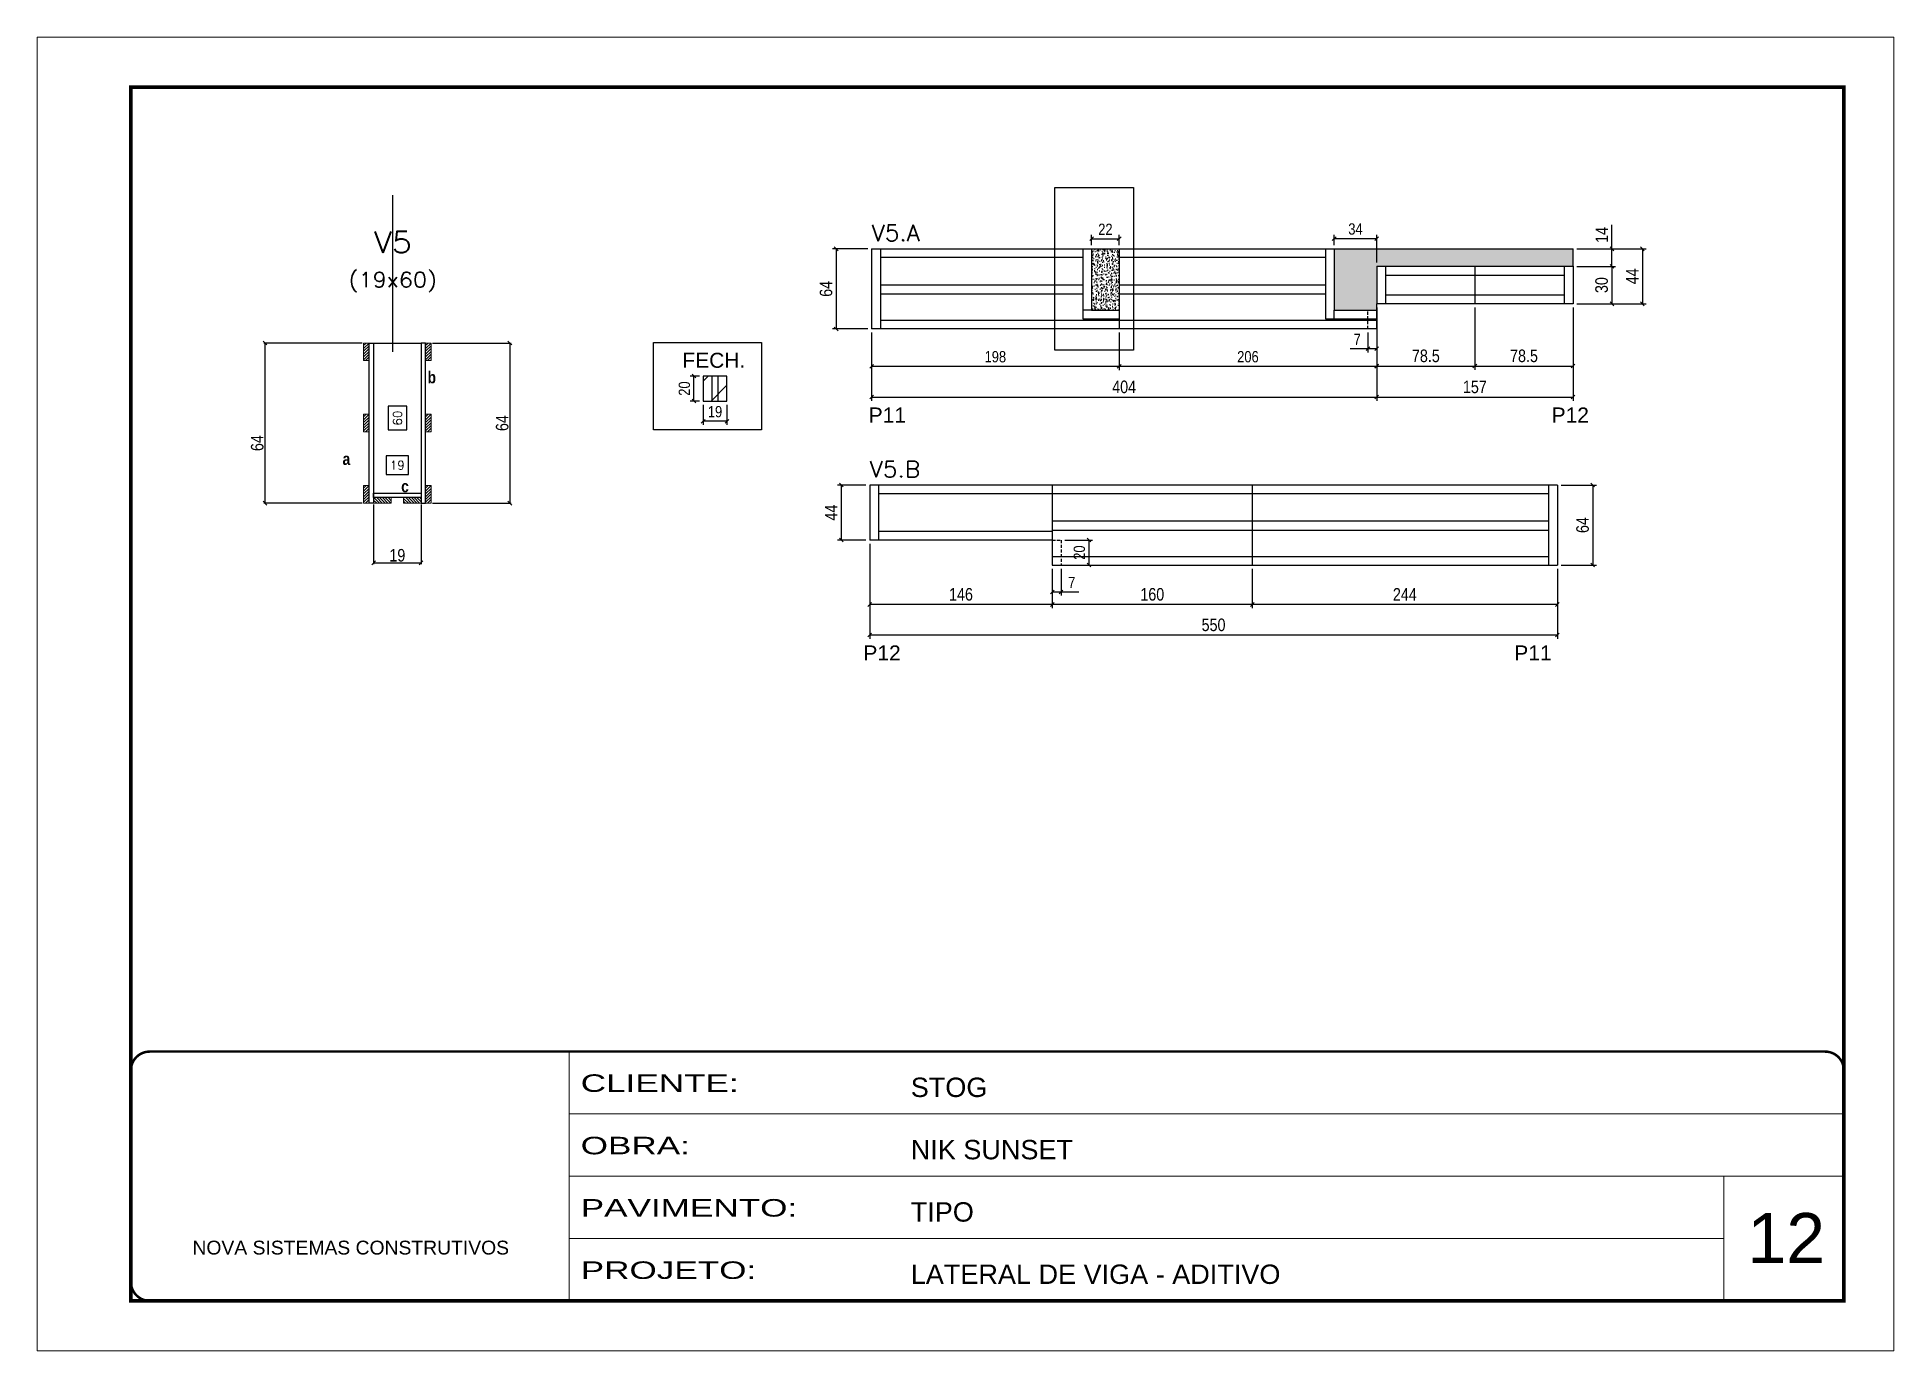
# Model space of a CAD drawing. Extents: x -10448 to -1189, y -11772 to 17235.
# Drawn here: x -5680 to -4195, y 13497 to 14547 of the extents above; entities that cross this region are included whole.
import ezdxf
from ezdxf.enums import TextEntityAlignment as Align

# ---------------------------------------------------------------- set-up
doc = ezdxf.new("R2010")
doc.units = 0
for name, pattern in [('CONTINUO', [0]), ('DASHED', [0.75, 0.5, -0.25]), ('HIDDEN', [0.375, 0.25, -0.125])]:
    doc.linetypes.add(name, pattern=pattern)
for name, color, linetype in [('00 - FELIPE', 2, 'Continuous'), ('5', 5, 'Continuous'), ('COTA', 241, 'Continuous'), ('Cota Seção (2x)', 4, 'Continuous'), ('detalhes', 4, 'Continuous'), ('Painéis', 200, 'Continuous'), ('Reaproveitamento', 251, 'Continuous'), ('SARR_2.2x7', 40, 'Continuous'), ('Texto de Titulo', 7, 'Continuous'), ('Texto Qtd Sarr', 242, 'Continuous')]:
    doc.layers.add(name, color=color, linetype=linetype)
for name, color, linetype, lineweight in [('CARIMBO', 255, 'Continuous', 9), ('CONCRETO', 251, 'Continuous', 25), ('Folhas', 255, 'Continuous', 9), ('Madeira', 126, 'Continuous', 18), ('SARRAFO DE PRESSAO', 251, 'DASHED', 9), ('Texto Seção', 7, 'Continuous', 15)]:
    doc.layers.add(name, color=color, linetype=linetype, lineweight=lineweight)
doc.styles.add('ARIAL', font='arial.ttf')
doc.styles.add('COTA TECNICA', font='techl___.ttf', dxfattribs={"height": 10})
doc.styles.add('COTA TECNICA 2X', font='techl___.ttf', dxfattribs={"height": 10})
doc.styles.add('COTA TECNICA-50', font='techl___.ttf', dxfattribs={"height": 9})
doc.styles.add('REGUA-120', font='ROMANS.shx', dxfattribs={"height": 15})
doc.styles.add('Romans', font='romans.shx')
doc.styles.get("Standard").update_dxf_attribs({"font": 'arial.ttf'})
doc.styles.add('TECNICA', font='techb___.ttf', dxfattribs={"height": 10})
doc.styles.add('Tecnologia', font='')
doc.styles.get('Tecnologia').set_extended_font_data('Forgotten Futurist')
doc.dimstyles.new('COTA PAINEL-50', dxfattribs={"dimtxt": 9, "dimasz": 3, "dimexe": 3, "dimexo": 3, "dimgap": 3, "dimtad": 1, "dimdec": 1, "dimzin": 12, "dimdsep": 46, "dimtxsty": 'COTA TECNICA-50', "dimblk1": 'OBLIQUE', "dimblk2": 'OBLIQUE', "dimsah": 1, "dimcen": 0.9, "dimclrd": 4, "dimclre": 4, "dimclrt": 240, "dimadec": 1, "dimazin": 3, "dimtfac": 1, "dimtdec": 1, "dimtmove": 0, "dimatfit": 3, "dimfxl": 1, "dimtolj": 1, "dimtzin": 12, "dimarcsym": 0})
doc.dimstyles.new('Cota Seção interna', dxfattribs={"dimtxt": 7, "dimasz": 6, "dimexe": 0.18, "dimexo": 2, "dimgap": -4, "dimtad": 3, "dimdec": 1, "dimlfac": 0.5, "dimzin": 12, "dimdsep": 46, "dimtxsty": 'Romans', "dimblk": 'ARCHTICK', "dimcen": 0.09, "dimse1": 1, "dimse2": 1, "dimsd1": 1, "dimsd2": 1, "dimclrd": 180, "dimclre": 5, "dimclrt": 1, "dimadec": 0, "dimazin": 3, "dimtfac": 1, "dimtdec": 1, "dimtofl": 0, "dimtmove": 0, "dimatfit": 3, "dimldrblk": 'ARCHTICK', "dimfxl": 1, "dimtolj": 1, "dimtzin": 0, "dimarcsym": 0})
doc.dimstyles.new('PAINEL', dxfattribs={"dimtxt": 10, "dimasz": 3, "dimexe": 3, "dimexo": 3, "dimgap": 3, "dimtad": 1, "dimdec": 1, "dimzin": 12, "dimdsep": 46, "dimtxsty": 'COTA TECNICA', "dimblk1": 'OBLIQUE', "dimblk2": 'OBLIQUE', "dimsah": 1, "dimcen": 0.9, "dimclrd": 4, "dimclre": 4, "dimclrt": 240, "dimadec": 1, "dimazin": 3, "dimtfac": 1, "dimtdec": 1, "dimtmove": 0, "dimatfit": 3, "dimfxl": 1, "dimtolj": 1, "dimtzin": 12, "dimarcsym": 0})
doc.dimstyles.new('SECAO', dxfattribs={"dimscale": 0.333333, "dimtxt": 5, "dimasz": 9, "dimexe": 3, "dimexo": 3, "dimgap": 3, "dimtad": 1, "dimdec": 1, "dimlfac": 0.5, "dimzin": 12, "dimdsep": 46, "dimtxsty": 'COTA TECNICA 2X', "dimblk1": 'OBLIQUE', "dimblk2": 'OBLIQUE', "dimsah": 1, "dimcen": 0.9, "dimclrd": 4, "dimclre": 4, "dimclrt": 240, "dimadec": 1, "dimazin": 3, "dimtfac": 1, "dimtdec": 1, "dimtmove": 0, "dimatfit": 3, "dimfxl": 1, "dimtolj": 1, "dimtzin": 12, "dimarcsym": 0})
pattern_1 = [(50, (-136221.484, -17251.5417), (5.46554007, -0.47817257), [0.5715, -6.2865]), (355, (-136221.484, -17251.542), (-1.05730264, 5.73170536), [0.4572, -5.02921753]), (100.4514447, (-136221.0286, -17251.5816), (4.40823741, 5.25353256), [0.48570026, -5.34270734]), (46.1842, (-136221.484, -17250.018), (8.13237123, -1.26126984), [0.85725, -9.42975]), (96.6355576, (-136220.806, -17250.123), (7.122124, 7.42278374), [0.7285507, -8.01406824]), (351.184151, (-136221.484, -17250.018), (7.122124, 7.42278374), [0.685799, -7.54379196]), (21, (-136220.722, -17250.3987), (4.54843174, -3.06795595), [0.5715, -6.2865]), (326, (-136220.722, -17250.399), (1.85406085, 5.52563898), [0.4572, -5.0292]), (71.451445, (-136220.343, -17250.6544), (6.40249258, 2.45768307), [0.48570026, -5.34269813]), (37.5, (-136221.484, -17251.5417), (0.092658098, 2.536651166), [0, -4.96824, 0, -5.1054, 0, -5.04825]), (7.5, (-136221.484, -17251.5417), (2.004589875, 3.005417245), [0, -2.91084, 0, -4.85394, 0, -1.92405]), (327.5, (-136223.1833, -17251.5417), (4.067717855, -0.17186232), [0, -1.905, 0, -5.9436, 0, -7.8867]), (317.5, (-136223.9453, -17251.5417), (4.44387544, 0.76279473), [0, -2.4765, 0, -3.94716, 0, -5.6007])]

msp = doc.modelspace()

# ---------------------------------------------------------------- texts
at = {"layer": '5', "color": 7, "linetype": 'Continuous'}
msp.add_text('FECH.', height=12, rotation=359.99996, dxfattribs=at).set_placement((-5163.69, 14282.81))
at = {"layer": '5', "linetype": 'Continuous'}
for s, rotation, p in [('P11', 0.00004, (-5014.68, 14239.08)), ('P12', 0.00004, (-4468.48, 14239.08)), ('P12', 359.99996, (-5018.94, 14048.89)), ('P11', 359.99996, (-4498.37, 14048.89))]:
    msp.add_text(s, height=12, rotation=rotation, dxfattribs=at).set_placement(p)
at = {"layer": 'CARIMBO', "style": 'ARIAL'}
msp.add_text('12', height=40, dxfattribs=at).set_placement((-4311.92, 13567.22))
at = {"layer": 'detalhes', "style": 'TECNICA'}
for s, p in [('b', (-5367.48, 14270.4)), ('a', (-5435.48, 14205.17)), ('c', (-5388.61, 14183.28))]:
    msp.add_text(s, height=9.6, dxfattribs=at).set_placement(p)
at = {"layer": 'Texto Seção', "style": 'REGUA-120', "width": 1.05}
for s, p in [('V5.A', (-5012.38, 14384.12)), ('V5.B', (-5013.88, 14195.28))]:
    msp.add_text(s, height=13, dxfattribs=at).set_placement(p)

# ---------------------------------------------------------------- blocks, each defined once
blk = doc.blocks.new('9999999999')
at = {"color": 30, "linetype": 'CONTINUO'}
for p, q in [((98564.6, 34230.2), (98564.6, 34429.4)), ((98564.6, 34379.6), (99584, 34379.6)), ((98564.6, 34329.8), (99488, 34329.8)), ((99584, 34329.8), (99488, 34329.8)), ((99488, 34329.8), (99488, 34230.2)), ((98564.6, 34280), (99488, 34280))]:
    blk.add_line(p, q, dxfattribs=at)
at = {"color": 30, "linetype": 'CONTINUO', "const_width": 2}
blk.add_lwpolyline([(99584, 34230.2), (99584, 34414.4, 0.414214), (99569, 34429.4), (98229, 34429.4, 0.414214), (98214, 34414.4), (98214, 34245.2, 0.414214), (98229, 34230.2), (99584, 34230.2)], format="xyb", dxfattribs=at)
at = {"layer": 'Folhas'}
blk.add_lwpolyline([(98139, 34190.2), (99624, 34190.2), (99624, 35240.2), (98139, 35240.2)], close=True, dxfattribs=at)
at = {"layer": 'Folhas', "color": 30, "const_width": 3}
blk.add_lwpolyline([(98214, 34230.2), (99584, 34230.2), (99584, 35200.2), (98214, 35200.2)], close=True, dxfattribs=at)
at = {"color": 7, "linetype": 'Continuous', "ltscale": 5, "style": 'ARIAL'}
for s, height, p in [('STOG', 15.48, (98837.7, 34393.1)), ('NIK SUNSET', 15.48, (98837.7, 34343.3)), ('TIPO', 15.48, (98837.7, 34293.5)), ('NOVA SISTEMAS CONSTRUTIVOS', 11.059, (98263.2, 34267.2)), ('LATERAL DE VIGA - ADITIVO', 15.483, (98837.7, 34243.7))]:
    blk.add_text(s, height=height, dxfattribs=at).set_placement(p)
at = {"layer": 'Folhas', "color": 7, "style": 'Tecnologia', "width": 1.5}
for s, p in [('CLIENTE:', (98573.7, 34397.2)), ('OBRA:', (98573.7, 34347.3)), ('PAVIMENTO:', (98573.7, 34297.5)), ('PROJETO:', (98573.7, 34247.7))]:
    blk.add_text(s, height=14, dxfattribs=at).set_placement(p)
blk = doc.blocks.new('_Oblique')
at = {"color": 0, "linetype": 'ByBlock', "lineweight": -2}
blk.add_line((-0.5, -0.5), (0.5, 0.5), dxfattribs=at)
blk = doc.blocks.new('*D243')
at = {"layer": 'COTA', "color": 4, "linetype": 'ByBlock', "lineweight": -2, "transparency": 16777216}
for p, q in [((-5012.4, 14310.9), (-5012.4, 14256.4)), ((-4608.4, 14310.9), (-4608.4, 14256.4)), ((-5012.4, 14259.4), (-4608.4, 14259.4))]:
    blk.add_line(p, q, dxfattribs=at)
at = {"layer": 'Defpoints', "color": 0, "linetype": 'ByBlock', "transparency": 16777216}
for p in [(-5012.4, 14313.9), (-4608.4, 14313.9), (-4608.4, 14259.4)]:
    blk.add_point(p, dxfattribs=at)
at = {"layer": 'COTA', "color": 4, "linetype": 'ByBlock', "lineweight": -2, "transparency": 16777216, "xscale": 3, "yscale": 3, "zscale": 3, "rotation": 180}
blk.add_blockref('_Oblique', (-5012.4, 14259.4), dxfattribs=at)
at = {"layer": 'COTA', "color": 4, "linetype": 'ByBlock', "lineweight": -2, "transparency": 16777216, "xscale": 3, "yscale": 3, "zscale": 3}
blk.add_blockref('_Oblique', (-4608.4, 14259.4), dxfattribs=at)
at = {"layer": 'COTA', "color": 240, "linetype": 'ByBlock', "transparency": 16777216, "insert": (-4810.4, 14267.5), "char_height": 10, "attachment_point": 5, "style": 'COTA TECNICA'}
blk.add_mtext('\\A1;404', dxfattribs=at)
blk = doc.blocks.new('*D257')
at = {"layer": 'COTA', "color": 4, "linetype": 'ByBlock', "lineweight": -2, "transparency": 16777216}
for p, q in [((-4608.4, 14330.9), (-4608.4, 14281.2)), ((-4529.9, 14330.9), (-4529.9, 14281.2)), ((-4608.4, 14284.2), (-4529.9, 14284.2))]:
    blk.add_line(p, q, dxfattribs=at)
at = {"layer": 'Defpoints', "color": 0, "linetype": 'ByBlock', "transparency": 16777216}
for p in [(-4608.4, 14333.9), (-4529.9, 14333.9), (-4529.9, 14284.2)]:
    blk.add_point(p, dxfattribs=at)
at = {"layer": 'COTA', "color": 4, "linetype": 'ByBlock', "lineweight": -2, "transparency": 16777216, "xscale": 3, "yscale": 3, "zscale": 3, "rotation": 180}
blk.add_blockref('_Oblique', (-4608.4, 14284.2), dxfattribs=at)
at = {"layer": 'COTA', "color": 4, "linetype": 'ByBlock', "lineweight": -2, "transparency": 16777216, "xscale": 3, "yscale": 3, "zscale": 3}
blk.add_blockref('_Oblique', (-4529.9, 14284.2), dxfattribs=at)
at = {"layer": 'COTA', "color": 240, "linetype": 'ByBlock', "transparency": 16777216, "insert": (-4569.1, 14292.3), "char_height": 10, "attachment_point": 5, "style": 'COTA TECNICA'}
blk.add_mtext('\\A1;78.5', dxfattribs=at)
blk = doc.blocks.new('*D258')
at = {"layer": 'COTA', "color": 4, "linetype": 'ByBlock', "lineweight": -2, "transparency": 16777216}
for p, q in [((-4529.9, 14330.9), (-4529.9, 14281.2)), ((-4451.4, 14330.9), (-4451.4, 14281.2)), ((-4529.9, 14284.2), (-4451.4, 14284.2))]:
    blk.add_line(p, q, dxfattribs=at)
at = {"layer": 'Defpoints', "color": 0, "linetype": 'ByBlock', "transparency": 16777216}
for p in [(-4529.9, 14333.9), (-4451.4, 14333.9), (-4451.4, 14284.2)]:
    blk.add_point(p, dxfattribs=at)
at = {"layer": 'COTA', "color": 4, "linetype": 'ByBlock', "lineweight": -2, "transparency": 16777216, "xscale": 3, "yscale": 3, "zscale": 3, "rotation": 180}
blk.add_blockref('_Oblique', (-4529.9, 14284.2), dxfattribs=at)
at = {"layer": 'COTA', "color": 4, "linetype": 'ByBlock', "lineweight": -2, "transparency": 16777216, "xscale": 3, "yscale": 3, "zscale": 3}
blk.add_blockref('_Oblique', (-4451.4, 14284.2), dxfattribs=at)
at = {"layer": 'COTA', "color": 240, "linetype": 'ByBlock', "transparency": 16777216, "insert": (-4490.6, 14292.3), "char_height": 10, "attachment_point": 5, "style": 'COTA TECNICA'}
blk.add_mtext('\\A1;78.5', dxfattribs=at)
blk = doc.blocks.new('*D244')
at = {"layer": 'COTA', "color": 4, "linetype": 'ByBlock', "lineweight": -2, "transparency": 16777216}
for p, q in [((-4608.4, 14310.9), (-4608.4, 14256.4)), ((-4451.4, 14310.9), (-4451.4, 14256.4)), ((-4608.4, 14259.4), (-4451.4, 14259.4))]:
    blk.add_line(p, q, dxfattribs=at)
at = {"layer": 'Defpoints', "color": 0, "linetype": 'ByBlock', "transparency": 16777216}
for p in [(-4608.4, 14313.9), (-4451.4, 14313.9), (-4451.4, 14259.4)]:
    blk.add_point(p, dxfattribs=at)
at = {"layer": 'COTA', "color": 4, "linetype": 'ByBlock', "lineweight": -2, "transparency": 16777216, "xscale": 3, "yscale": 3, "zscale": 3, "rotation": 180}
blk.add_blockref('_Oblique', (-4608.4, 14259.4), dxfattribs=at)
at = {"layer": 'COTA', "color": 4, "linetype": 'ByBlock', "lineweight": -2, "transparency": 16777216, "xscale": 3, "yscale": 3, "zscale": 3}
blk.add_blockref('_Oblique', (-4451.4, 14259.4), dxfattribs=at)
at = {"layer": 'COTA', "color": 240, "linetype": 'ByBlock', "transparency": 16777216, "insert": (-4529.9, 14267.5), "char_height": 10, "attachment_point": 5, "style": 'COTA TECNICA'}
blk.add_mtext('\\A1;157', dxfattribs=at)
blk = doc.blocks.new('*D259')
at = {"layer": 'COTA', "color": 4, "linetype": 'ByBlock', "lineweight": -2, "transparency": 16777216}
for p, q in [((-4448.4, 14363.9), (-4417.3, 14363.9)), ((-4420.3, 14363.9), (-4420.3, 14333.9)), ((-4448.4, 14333.9), (-4417.3, 14333.9))]:
    blk.add_line(p, q, dxfattribs=at)
at = {"layer": 'Defpoints', "color": 0, "linetype": 'ByBlock', "transparency": 16777216}
for p in [(-4451.4, 14363.9), (-4451.4, 14333.9), (-4420.3, 14333.9)]:
    blk.add_point(p, dxfattribs=at)
at = {"layer": 'COTA', "color": 4, "linetype": 'ByBlock', "lineweight": -2, "transparency": 16777216, "xscale": 3, "yscale": 3, "zscale": 3}
for p, rotation in [((-4420.3, 14363.9), 90), ((-4420.3, 14333.9), 270)]:
    blk.add_blockref('_Oblique', p, dxfattribs=dict(at, rotation=rotation))
at = {"layer": 'COTA', "color": 240, "linetype": 'ByBlock', "transparency": 16777216, "insert": (-4428.5, 14348.9), "char_height": 10, "attachment_point": 5, "rotation": 90, "style": 'COTA TECNICA'}
blk.add_mtext('\\A1;30', dxfattribs=at)
blk = doc.blocks.new('*D260')
at = {"layer": 'COTA', "color": 4, "linetype": 'ByBlock', "lineweight": -2, "transparency": 16777216}
for p, q in [((-4420.3, 14377.9), (-4420.3, 14397.1)), ((-4448.4, 14377.9), (-4417.3, 14377.9)), ((-4420.3, 14363.9), (-4420.3, 14377.9)), ((-4448.4, 14363.9), (-4417.3, 14363.9))]:
    blk.add_line(p, q, dxfattribs=at)
at = {"layer": 'Defpoints', "color": 0, "linetype": 'ByBlock', "transparency": 16777216}
for p in [(-4451.4, 14377.9), (-4420.3, 14377.9), (-4451.4, 14363.9)]:
    blk.add_point(p, dxfattribs=at)
at = {"layer": 'COTA', "color": 4, "linetype": 'ByBlock', "lineweight": -2, "transparency": 16777216, "xscale": 3, "yscale": 3, "zscale": 3}
for p, rotation in [((-4420.3, 14377.9), 90), ((-4420.3, 14363.9), 270)]:
    blk.add_blockref('_Oblique', p, dxfattribs=dict(at, rotation=rotation))
at = {"layer": 'COTA', "color": 240, "linetype": 'ByBlock', "transparency": 16777216, "insert": (-4428.4, 14389), "char_height": 10, "attachment_point": 5, "rotation": 90, "style": 'COTA TECNICA'}
blk.add_mtext('\\A1;14', dxfattribs=at)
blk = doc.blocks.new('*D245')
at = {"layer": 'COTA', "color": 4, "linetype": 'ByBlock', "lineweight": -2, "transparency": 16777216}
for p, q in [((-4448.4, 14377.9), (-4392.9, 14377.9)), ((-4395.9, 14377.9), (-4395.9, 14333.9)), ((-4448.4, 14333.9), (-4392.9, 14333.9))]:
    blk.add_line(p, q, dxfattribs=at)
at = {"layer": 'Defpoints', "color": 0, "linetype": 'ByBlock', "transparency": 16777216}
for p in [(-4451.4, 14377.9), (-4451.4, 14333.9), (-4395.9, 14333.9)]:
    blk.add_point(p, dxfattribs=at)
at = {"layer": 'COTA', "color": 4, "linetype": 'ByBlock', "lineweight": -2, "transparency": 16777216, "xscale": 3, "yscale": 3, "zscale": 3}
for p, rotation in [((-4395.9, 14377.9), 90), ((-4395.9, 14333.9), 270)]:
    blk.add_blockref('_Oblique', p, dxfattribs=dict(at, rotation=rotation))
at = {"layer": 'COTA', "color": 240, "linetype": 'ByBlock', "transparency": 16777216, "insert": (-4404, 14355.9), "char_height": 10, "attachment_point": 5, "rotation": 90, "style": 'COTA TECNICA'}
blk.add_mtext('\\A1;44', dxfattribs=at)
blk = doc.blocks.new('*D261')
at = {"layer": 'COTA', "color": 4, "linetype": 'ByBlock', "lineweight": -2, "transparency": 16777216}
for p, q in [((-5015.4, 14377.9), (-5043.7, 14377.9)), ((-5040.7, 14377.9), (-5040.7, 14313.9)), ((-5015.4, 14313.9), (-5043.7, 14313.9))]:
    blk.add_line(p, q, dxfattribs=at)
at = {"layer": 'Defpoints', "color": 0, "linetype": 'ByBlock', "transparency": 16777216}
for p in [(-5012.4, 14377.9), (-5040.7, 14313.9), (-5012.4, 14313.9)]:
    blk.add_point(p, dxfattribs=at)
at = {"layer": 'COTA', "color": 4, "linetype": 'ByBlock', "lineweight": -2, "transparency": 16777216, "xscale": 3, "yscale": 3, "zscale": 3}
for p, rotation in [((-5040.7, 14377.9), 90), ((-5040.7, 14313.9), 270)]:
    blk.add_blockref('_Oblique', p, dxfattribs=dict(at, rotation=rotation))
at = {"layer": 'COTA', "color": 240, "linetype": 'ByBlock', "transparency": 16777216, "insert": (-5048.8, 14345.9), "char_height": 10, "attachment_point": 5, "rotation": 90, "style": 'COTA TECNICA'}
blk.add_mtext('\\A1;64', dxfattribs=at)
blk = doc.blocks.new('*D262')
at = {"layer": 'COTA', "color": 4, "linetype": 'ByBlock', "lineweight": -2, "transparency": 16777216}
for p, q in [((-4707.9, 14122.1), (-4707.9, 14090.6)), ((-4463.9, 14122.1), (-4463.9, 14090.6)), ((-4463.9, 14093.6), (-4707.9, 14093.6))]:
    blk.add_line(p, q, dxfattribs=at)
at = {"layer": 'Defpoints', "color": 0, "linetype": 'ByBlock', "transparency": 16777216}
for p in [(-4707.9, 14125.1), (-4463.9, 14125.1), (-4707.9, 14093.6)]:
    blk.add_point(p, dxfattribs=at)
at = {"layer": 'COTA', "color": 4, "linetype": 'ByBlock', "lineweight": -2, "transparency": 16777216, "xscale": 3, "yscale": 3, "zscale": 3, "rotation": 180}
blk.add_blockref('_Oblique', (-4707.9, 14093.6), dxfattribs=at)
at = {"layer": 'COTA', "color": 4, "linetype": 'ByBlock', "lineweight": -2, "transparency": 16777216, "xscale": 3, "yscale": 3, "zscale": 3}
blk.add_blockref('_Oblique', (-4463.9, 14093.6), dxfattribs=at)
at = {"layer": 'COTA', "color": 240, "linetype": 'ByBlock', "transparency": 16777216, "insert": (-4585.9, 14101.7), "char_height": 10, "attachment_point": 5, "style": 'COTA TECNICA'}
blk.add_mtext('\\A1;244', dxfattribs=at)
blk = doc.blocks.new('*D263')
at = {"layer": 'COTA', "color": 4, "linetype": 'ByBlock', "lineweight": -2, "transparency": 16777216}
for p, q in [((-4867.9, 14108.1), (-4867.9, 14090.6)), ((-4707.9, 14122.1), (-4707.9, 14090.6)), ((-4707.9, 14093.6), (-4867.9, 14093.6))]:
    blk.add_line(p, q, dxfattribs=at)
at = {"layer": 'Defpoints', "color": 0, "linetype": 'ByBlock', "transparency": 16777216}
for p in [(-4707.9, 14125.1), (-4867.9, 14111.1), (-4867.9, 14093.6)]:
    blk.add_point(p, dxfattribs=at)
at = {"layer": 'COTA', "color": 4, "linetype": 'ByBlock', "lineweight": -2, "transparency": 16777216, "xscale": 3, "yscale": 3, "zscale": 3, "rotation": 180}
blk.add_blockref('_Oblique', (-4867.9, 14093.6), dxfattribs=at)
at = {"layer": 'COTA', "color": 4, "linetype": 'ByBlock', "lineweight": -2, "transparency": 16777216, "xscale": 3, "yscale": 3, "zscale": 3}
blk.add_blockref('_Oblique', (-4707.9, 14093.6), dxfattribs=at)
at = {"layer": 'COTA', "color": 240, "linetype": 'ByBlock', "transparency": 16777216, "insert": (-4787.9, 14101.7), "char_height": 10, "attachment_point": 5, "style": 'COTA TECNICA'}
blk.add_mtext('\\A1;160', dxfattribs=at)
blk = doc.blocks.new('*D264')
at = {"layer": 'COTA', "color": 4, "linetype": 'ByBlock', "lineweight": -2, "transparency": 16777216}
for p, q in [((-5013.9, 14142.1), (-5013.9, 14090.6)), ((-4867.9, 14108.1), (-4867.9, 14090.6)), ((-4867.9, 14093.6), (-5013.9, 14093.6))]:
    blk.add_line(p, q, dxfattribs=at)
at = {"layer": 'Defpoints', "color": 0, "linetype": 'ByBlock', "transparency": 16777216}
for p in [(-5013.9, 14145.1), (-4867.9, 14111.1), (-5013.9, 14093.6)]:
    blk.add_point(p, dxfattribs=at)
at = {"layer": 'COTA', "color": 4, "linetype": 'ByBlock', "lineweight": -2, "transparency": 16777216, "xscale": 3, "yscale": 3, "zscale": 3, "rotation": 180}
blk.add_blockref('_Oblique', (-5013.9, 14093.6), dxfattribs=at)
at = {"layer": 'COTA', "color": 4, "linetype": 'ByBlock', "lineweight": -2, "transparency": 16777216, "xscale": 3, "yscale": 3, "zscale": 3}
blk.add_blockref('_Oblique', (-4867.9, 14093.6), dxfattribs=at)
at = {"layer": 'COTA', "color": 240, "linetype": 'ByBlock', "transparency": 16777216, "insert": (-4940.9, 14101.7), "char_height": 10, "attachment_point": 5, "style": 'COTA TECNICA'}
blk.add_mtext('\\A1;146', dxfattribs=at)
blk = doc.blocks.new('*D246')
at = {"layer": 'COTA', "color": 4, "linetype": 'ByBlock', "lineweight": -2, "transparency": 16777216}
for p, q in [((-5013.9, 14142.1), (-5013.9, 14066.2)), ((-4463.9, 14122.1), (-4463.9, 14066.2)), ((-4463.9, 14069.2), (-5013.9, 14069.2))]:
    blk.add_line(p, q, dxfattribs=at)
at = {"layer": 'Defpoints', "color": 0, "linetype": 'ByBlock', "transparency": 16777216}
for p in [(-5013.9, 14145.1), (-4463.9, 14125.1), (-5013.9, 14069.2)]:
    blk.add_point(p, dxfattribs=at)
at = {"layer": 'COTA', "color": 4, "linetype": 'ByBlock', "lineweight": -2, "transparency": 16777216, "xscale": 3, "yscale": 3, "zscale": 3, "rotation": 180}
blk.add_blockref('_Oblique', (-5013.9, 14069.2), dxfattribs=at)
at = {"layer": 'COTA', "color": 4, "linetype": 'ByBlock', "lineweight": -2, "transparency": 16777216, "xscale": 3, "yscale": 3, "zscale": 3}
blk.add_blockref('_Oblique', (-4463.9, 14069.2), dxfattribs=at)
at = {"layer": 'COTA', "color": 240, "linetype": 'ByBlock', "transparency": 16777216, "insert": (-4738.9, 14077.3), "char_height": 10, "attachment_point": 5, "style": 'COTA TECNICA'}
blk.add_mtext('\\A1;550', dxfattribs=at)
blk = doc.blocks.new('*D265')
at = {"layer": 'COTA', "color": 4, "linetype": 'ByBlock', "lineweight": -2, "transparency": 16777216}
for p, q in [((-5016.9, 14189.1), (-5039.6, 14189.1)), ((-5036.6, 14189.1), (-5036.6, 14145.1)), ((-5016.9, 14145.1), (-5039.6, 14145.1))]:
    blk.add_line(p, q, dxfattribs=at)
at = {"layer": 'Defpoints', "color": 0, "linetype": 'ByBlock', "transparency": 16777216}
for p in [(-5013.9, 14189.1), (-5036.6, 14145.1), (-5013.9, 14145.1)]:
    blk.add_point(p, dxfattribs=at)
at = {"layer": 'COTA', "color": 4, "linetype": 'ByBlock', "lineweight": -2, "transparency": 16777216, "xscale": 3, "yscale": 3, "zscale": 3}
for p, rotation in [((-5036.6, 14189.1), 90), ((-5036.6, 14145.1), 270)]:
    blk.add_blockref('_Oblique', p, dxfattribs=dict(at, rotation=rotation))
at = {"layer": 'COTA', "color": 240, "linetype": 'ByBlock', "transparency": 16777216, "insert": (-5044.7, 14167.1), "char_height": 10, "attachment_point": 5, "rotation": 90, "style": 'COTA TECNICA'}
blk.add_mtext('\\A1;44', dxfattribs=at)
blk = doc.blocks.new('*D266')
at = {"layer": 'COTA', "color": 4, "linetype": 'ByBlock', "lineweight": -2, "transparency": 16777216}
for p, q in [((-4460.9, 14189.1), (-4432.6, 14189.1)), ((-4435.6, 14189.1), (-4435.6, 14125.1)), ((-4460.9, 14125.1), (-4432.6, 14125.1))]:
    blk.add_line(p, q, dxfattribs=at)
at = {"layer": 'Defpoints', "color": 0, "linetype": 'ByBlock', "transparency": 16777216}
for p in [(-4463.9, 14189.1), (-4463.9, 14125.1), (-4435.6, 14125.1)]:
    blk.add_point(p, dxfattribs=at)
at = {"layer": 'COTA', "color": 4, "linetype": 'ByBlock', "lineweight": -2, "transparency": 16777216, "xscale": 3, "yscale": 3, "zscale": 3}
for p, rotation in [((-4435.6, 14189.1), 90), ((-4435.6, 14125.1), 270)]:
    blk.add_blockref('_Oblique', p, dxfattribs=dict(at, rotation=rotation))
at = {"layer": 'COTA', "color": 240, "linetype": 'ByBlock', "transparency": 16777216, "insert": (-4443.7, 14157.1), "char_height": 10, "attachment_point": 5, "rotation": 90, "style": 'COTA TECNICA'}
blk.add_mtext('\\A1;64', dxfattribs=at)
blk = doc.blocks.new('*D267')
at = {"layer": 'COTA', "color": 4, "linetype": 'ByBlock', "lineweight": -2, "transparency": 16777216}
for p, q in [((-4867.9, 14122.1), (-4867.9, 14100.7)), ((-4860.9, 14122.1), (-4860.9, 14100.7)), ((-4867.9, 14103.7), (-4860.9, 14103.7)), ((-4860.9, 14103.7), (-4846.7, 14103.7))]:
    blk.add_line(p, q, dxfattribs=at)
at = {"layer": 'Defpoints', "color": 0, "linetype": 'ByBlock', "transparency": 16777216}
for p in [(-4867.9, 14125.1), (-4860.9, 14125.1), (-4860.9, 14103.7)]:
    blk.add_point(p, dxfattribs=at)
at = {"layer": 'COTA', "color": 4, "linetype": 'ByBlock', "lineweight": -2, "transparency": 16777216, "xscale": 3, "yscale": 3, "zscale": 3, "rotation": 180}
blk.add_blockref('_Oblique', (-4867.9, 14103.7), dxfattribs=at)
at = {"layer": 'COTA', "color": 4, "linetype": 'ByBlock', "lineweight": -2, "transparency": 16777216, "xscale": 3, "yscale": 3, "zscale": 3}
blk.add_blockref('_Oblique', (-4860.9, 14103.7), dxfattribs=at)
at = {"layer": 'COTA', "color": 240, "linetype": 'ByBlock', "transparency": 16777216, "insert": (-4852.3, 14111.2), "char_height": 9, "attachment_point": 5, "style": 'COTA TECNICA-50'}
blk.add_mtext('\\A1;7', dxfattribs=at)
blk = doc.blocks.new('*D247')
at = {"layer": 'COTA', "color": 4, "linetype": 'ByBlock', "lineweight": -2, "transparency": 16777216}
for p, q in [((-4615.4, 14310.9), (-4615.4, 14295)), ((-4608.4, 14310.9), (-4608.4, 14295)), ((-4615.4, 14298), (-4629.5, 14298)), ((-4608.4, 14298), (-4615.4, 14298))]:
    blk.add_line(p, q, dxfattribs=at)
at = {"layer": 'Defpoints', "color": 0, "linetype": 'ByBlock', "transparency": 16777216}
for p in [(-4615.4, 14313.9), (-4608.4, 14313.9), (-4615.4, 14298)]:
    blk.add_point(p, dxfattribs=at)
at = {"layer": 'COTA', "color": 4, "linetype": 'ByBlock', "lineweight": -2, "transparency": 16777216, "xscale": 3, "yscale": 3, "zscale": 3, "rotation": 180}
blk.add_blockref('_Oblique', (-4615.4, 14298), dxfattribs=at)
at = {"layer": 'COTA', "color": 4, "linetype": 'ByBlock', "lineweight": -2, "transparency": 16777216, "xscale": 3, "yscale": 3, "zscale": 3}
blk.add_blockref('_Oblique', (-4608.4, 14298), dxfattribs=at)
at = {"layer": 'COTA', "color": 240, "linetype": 'ByBlock', "transparency": 16777216, "insert": (-4624, 14305.5), "char_height": 9, "attachment_point": 5, "style": 'COTA TECNICA-50'}
blk.add_mtext('\\A1;7', dxfattribs=at)
blk = doc.blocks.new('*D238')
at = {"layer": 'COTA', "color": 4, "linetype": 'ByBlock', "lineweight": -2, "transparency": 16777216}
for p, q in [((-5147.1, 14253.2), (-5147.1, 14237.1)), ((-5128.1, 14253.2), (-5128.1, 14237.1)), ((-5128.1, 14240.1), (-5147.1, 14240.1))]:
    blk.add_line(p, q, dxfattribs=at)
at = {"layer": 'Defpoints', "color": 0, "linetype": 'ByBlock', "transparency": 16777216}
for p in [(-5147.1, 14256.2), (-5128.1, 14256.2), (-5147.1, 14240.1)]:
    blk.add_point(p, dxfattribs=at)
at = {"layer": 'COTA', "color": 4, "linetype": 'ByBlock', "lineweight": -2, "transparency": 16777216, "xscale": 3, "yscale": 3, "zscale": 3, "rotation": 180}
blk.add_blockref('_Oblique', (-5147.1, 14240.1), dxfattribs=at)
at = {"layer": 'COTA', "color": 4, "linetype": 'ByBlock', "lineweight": -2, "transparency": 16777216, "xscale": 3, "yscale": 3, "zscale": 3}
blk.add_blockref('_Oblique', (-5128.1, 14240.1), dxfattribs=at)
at = {"layer": 'COTA', "color": 240, "linetype": 'ByBlock', "transparency": 16777216, "insert": (-5137.6, 14247.7), "char_height": 9, "attachment_point": 5, "style": 'COTA TECNICA-50'}
blk.add_mtext('\\A1;19', dxfattribs=at)
blk = doc.blocks.new('*D239')
at = {"layer": 'COTA', "color": 4, "linetype": 'ByBlock', "lineweight": -2, "transparency": 16777216}
for p, q in [((-5150.1, 14276.2), (-5157.5, 14276.2)), ((-5154.5, 14256.2), (-5154.5, 14276.2)), ((-5150.1, 14256.2), (-5157.5, 14256.2))]:
    blk.add_line(p, q, dxfattribs=at)
at = {"layer": 'Defpoints', "color": 0, "linetype": 'ByBlock', "transparency": 16777216}
for p in [(-5154.5, 14276.2), (-5147.1, 14276.2), (-5147.1, 14256.2)]:
    blk.add_point(p, dxfattribs=at)
at = {"layer": 'COTA', "color": 4, "linetype": 'ByBlock', "lineweight": -2, "transparency": 16777216, "xscale": 3, "yscale": 3, "zscale": 3}
for p, rotation in [((-5154.5, 14276.2), 90), ((-5154.5, 14256.2), 270)]:
    blk.add_blockref('_Oblique', p, dxfattribs=dict(at, rotation=rotation))
at = {"layer": 'COTA', "color": 240, "linetype": 'ByBlock', "transparency": 16777216, "insert": (-5162.1, 14266.2), "char_height": 9, "attachment_point": 5, "rotation": 90, "style": 'COTA TECNICA-50'}
blk.add_mtext('\\A1;20', dxfattribs=at)
blk = doc.blocks.new('*D248')
at = {"layer": 'COTA', "color": 4, "linetype": 'ByBlock', "lineweight": -2, "transparency": 16777216}
for p, q in [((-4836.4, 14380.9), (-4836.4, 14389)), ((-4836.4, 14386), (-4814.4, 14386)), ((-4814.4, 14380.9), (-4814.4, 14389))]:
    blk.add_line(p, q, dxfattribs=at)
at = {"layer": 'Defpoints', "color": 0, "linetype": 'ByBlock', "transparency": 16777216}
for p in [(-4836.4, 14377.9), (-4814.4, 14386), (-4814.4, 14377.9)]:
    blk.add_point(p, dxfattribs=at)
at = {"layer": 'COTA', "color": 4, "linetype": 'ByBlock', "lineweight": -2, "transparency": 16777216, "xscale": 3, "yscale": 3, "zscale": 3, "rotation": 180}
blk.add_blockref('_Oblique', (-4836.4, 14386), dxfattribs=at)
at = {"layer": 'COTA', "color": 4, "linetype": 'ByBlock', "lineweight": -2, "transparency": 16777216, "xscale": 3, "yscale": 3, "zscale": 3}
blk.add_blockref('_Oblique', (-4814.4, 14386), dxfattribs=at)
at = {"layer": 'COTA', "color": 240, "linetype": 'ByBlock', "transparency": 16777216, "insert": (-4825.4, 14393.5), "char_height": 9, "attachment_point": 5, "style": 'COTA TECNICA-50'}
blk.add_mtext('\\A1;22', dxfattribs=at)
blk = doc.blocks.new('*D249')
at = {"layer": 'COTA', "color": 4, "linetype": 'ByBlock', "lineweight": -2, "transparency": 16777216}
for p, q in [((-4642.4, 14380.9), (-4642.4, 14389)), ((-4608.4, 14386), (-4642.4, 14386)), ((-4608.4, 14366.9), (-4608.4, 14389))]:
    blk.add_line(p, q, dxfattribs=at)
at = {"layer": 'Defpoints', "color": 0, "linetype": 'ByBlock', "transparency": 16777216}
for p in [(-4642.4, 14386), (-4642.4, 14377.9), (-4608.4, 14363.9)]:
    blk.add_point(p, dxfattribs=at)
at = {"layer": 'COTA', "color": 4, "linetype": 'ByBlock', "lineweight": -2, "transparency": 16777216, "xscale": 3, "yscale": 3, "zscale": 3, "rotation": 180}
blk.add_blockref('_Oblique', (-4642.4, 14386), dxfattribs=at)
at = {"layer": 'COTA', "color": 4, "linetype": 'ByBlock', "lineweight": -2, "transparency": 16777216, "xscale": 3, "yscale": 3, "zscale": 3}
blk.add_blockref('_Oblique', (-4608.4, 14386), dxfattribs=at)
at = {"layer": 'COTA', "color": 240, "linetype": 'ByBlock', "transparency": 16777216, "insert": (-4625.4, 14393.7), "char_height": 9, "attachment_point": 5, "style": 'COTA TECNICA-50'}
blk.add_mtext('\\A1;34', dxfattribs=at)
blk = doc.blocks.new('titulo1')
at = {"layer": 'Defpoints', "color": 252, "linetype": 'HIDDEN', "ltscale": 2}
blk.add_line((0, 0), (0, 125), dxfattribs=at)
at = {"layer": 'Defpoints', "style": 'Romans', "oblique": 15}
blk.add_attdef('FOLHA', text='', height=10, dxfattribs=at).set_placement((0, 15.6), align=Align.MIDDLE_CENTER)
at = {"layer": 'Texto Qtd Sarr', "color": 3, "style": 'Romans', "oblique": 15}
for tag, height, p in [('TITULO', 17, (0, 71.4)), ('SEÇÃO', 12, (0, 41.5))]:
    blk.add_attdef(tag, text='', height=height, dxfattribs=at).set_placement(p, align=Align.MIDDLE_CENTER)
blk = doc.blocks.new('*D251')
at = {"layer": 'COTA', "color": 4, "linetype": 'ByBlock', "lineweight": -2, "transparency": 16777216}
for p, q in [((-5012.4, 14310.9), (-5012.4, 14281)), ((-4814.4, 14310.9), (-4814.4, 14281)), ((-5012.4, 14284), (-4814.4, 14284))]:
    blk.add_line(p, q, dxfattribs=at)
at = {"layer": 'Defpoints', "color": 0, "linetype": 'ByBlock', "transparency": 16777216}
for p in [(-5012.4, 14313.9), (-4814.4, 14313.9), (-4814.4, 14284)]:
    blk.add_point(p, dxfattribs=at)
at = {"layer": 'COTA', "color": 4, "linetype": 'ByBlock', "lineweight": -2, "transparency": 16777216, "xscale": 3, "yscale": 3, "zscale": 3, "rotation": 180}
blk.add_blockref('_Oblique', (-5012.4, 14284), dxfattribs=at)
at = {"layer": 'COTA', "color": 4, "linetype": 'ByBlock', "lineweight": -2, "transparency": 16777216, "xscale": 3, "yscale": 3, "zscale": 3}
blk.add_blockref('_Oblique', (-4814.4, 14284), dxfattribs=at)
at = {"layer": 'COTA', "color": 240, "linetype": 'ByBlock', "transparency": 16777216, "insert": (-4913.4, 14291.6), "char_height": 9, "attachment_point": 5, "style": 'COTA TECNICA-50'}
blk.add_mtext('\\A1;198', dxfattribs=at)
blk = doc.blocks.new('*D252')
at = {"layer": 'COTA', "color": 4, "linetype": 'ByBlock', "lineweight": -2, "transparency": 16777216}
for p, q in [((-4814.4, 14310.9), (-4814.4, 14281)), ((-4608.4, 14310.9), (-4608.4, 14281)), ((-4814.4, 14284), (-4608.4, 14284))]:
    blk.add_line(p, q, dxfattribs=at)
at = {"layer": 'Defpoints', "color": 0, "linetype": 'ByBlock', "transparency": 16777216}
for p in [(-4814.4, 14313.9), (-4608.4, 14313.9), (-4608.4, 14284)]:
    blk.add_point(p, dxfattribs=at)
at = {"layer": 'COTA', "color": 4, "linetype": 'ByBlock', "lineweight": -2, "transparency": 16777216, "xscale": 3, "yscale": 3, "zscale": 3, "rotation": 180}
blk.add_blockref('_Oblique', (-4814.4, 14284), dxfattribs=at)
at = {"layer": 'COTA', "color": 4, "linetype": 'ByBlock', "lineweight": -2, "transparency": 16777216, "xscale": 3, "yscale": 3, "zscale": 3}
blk.add_blockref('_Oblique', (-4608.4, 14284), dxfattribs=at)
at = {"layer": 'COTA', "color": 240, "linetype": 'ByBlock', "transparency": 16777216, "insert": (-4711.4, 14291.6), "char_height": 9, "attachment_point": 5, "style": 'COTA TECNICA-50'}
blk.add_mtext('\\A1;206', dxfattribs=at)
blk = doc.blocks.new('*D253')
at = {"layer": 'COTA', "color": 4, "linetype": 'ByBlock', "lineweight": -2, "transparency": 16777216}
for p, q in [((-4857.9, 14145.1), (-4835.6, 14145.1)), ((-4838.6, 14145.1), (-4838.6, 14125.1)), ((-4857.9, 14125.1), (-4835.6, 14125.1))]:
    blk.add_line(p, q, dxfattribs=at)
at = {"layer": 'Defpoints', "color": 0, "linetype": 'ByBlock', "transparency": 16777216}
for p in [(-4860.9, 14145.1), (-4860.9, 14125.1), (-4838.6, 14125.1)]:
    blk.add_point(p, dxfattribs=at)
at = {"layer": 'COTA', "color": 4, "linetype": 'ByBlock', "lineweight": -2, "transparency": 16777216, "xscale": 3, "yscale": 3, "zscale": 3}
for p, rotation in [((-4838.6, 14145.1), 90), ((-4838.6, 14125.1), 270)]:
    blk.add_blockref('_Oblique', p, dxfattribs=dict(at, rotation=rotation))
at = {"layer": 'COTA', "color": 240, "linetype": 'ByBlock', "transparency": 16777216, "insert": (-4846.2, 14135.1), "char_height": 9, "attachment_point": 5, "rotation": 90, "style": 'COTA TECNICA-50'}
blk.add_mtext('\\A1;20', dxfattribs=at)
blk = doc.blocks.new('*D240')
at = {"layer": 'COTA', "color": 4, "lineweight": -2, "transparency": 16777216}
for p, q in [((-5410.7, 14173.6), (-5410.7, 14125.9)), ((-5372.7, 14173.6), (-5372.7, 14125.9)), ((-5410.7, 14126.9), (-5372.7, 14126.9))]:
    blk.add_line(p, q, dxfattribs=at)
at = {"layer": 'Defpoints', "color": 0, "transparency": 16777216}
for p in [(-5410.7, 14174.6), (-5372.7, 14174.6), (-5372.7, 14126.9)]:
    blk.add_point(p, dxfattribs=at)
at = {"layer": 'COTA', "color": 4, "lineweight": -2, "transparency": 16777216, "xscale": 3, "yscale": 3, "zscale": 3, "rotation": 180}
blk.add_blockref('_Oblique', (-5410.7, 14126.9), dxfattribs=at)
at = {"layer": 'COTA', "color": 4, "lineweight": -2, "transparency": 16777216, "xscale": 3, "yscale": 3, "zscale": 3}
blk.add_blockref('_Oblique', (-5372.7, 14126.9), dxfattribs=at)
at = {"layer": 'COTA', "color": 240, "transparency": 16777216, "insert": (-5391.7, 14132.9), "char_height": 10, "attachment_point": 5, "style": 'COTA TECNICA 2X'}
blk.add_mtext('\\A1;19', dxfattribs=at)
blk = doc.blocks.new('*D241')
at = {"layer": 'COTA', "color": 4, "lineweight": -2, "transparency": 16777216}
for p, q in [((-5363.7, 14302.6), (-5300.7, 14302.6)), ((-5301.7, 14302.6), (-5301.7, 14174.6)), ((-5363.7, 14174.6), (-5300.7, 14174.6))]:
    blk.add_line(p, q, dxfattribs=at)
at = {"layer": 'Defpoints', "color": 0, "transparency": 16777216}
for p in [(-5364.7, 14302.6, 0), (-5364.7, 14174.6, 0), (-5301.7, 14174.6)]:
    blk.add_point(p, dxfattribs=at)
at = {"layer": 'COTA', "color": 4, "lineweight": -2, "transparency": 16777216, "xscale": 3, "yscale": 3, "zscale": 3}
for p, rotation in [((-5301.7, 14302.6), 90), ((-5301.7, 14174.6), 270)]:
    blk.add_blockref('_Oblique', p, dxfattribs=dict(at, rotation=rotation))
at = {"layer": 'COTA', "color": 240, "transparency": 16777216, "insert": (-5307.8, 14238.6), "char_height": 10, "attachment_point": 5, "rotation": 90, "style": 'COTA TECNICA 2X'}
blk.add_mtext('\\A1;64', dxfattribs=at)
blk = doc.blocks.new('*D242')
at = {"layer": 'COTA', "color": 4, "lineweight": -2, "transparency": 16777216}
for p, q in [((-5419.7, 14302.6), (-5498.6, 14302.6)), ((-5497.6, 14302.6), (-5497.6, 14174.6)), ((-5419.7, 14174.6), (-5498.6, 14174.6))]:
    blk.add_line(p, q, dxfattribs=at)
at = {"layer": 'Defpoints', "color": 0, "transparency": 16777216}
for p in [(-5418.7, 14302.6), (-5497.6, 14174.6), (-5418.7, 14174.6, 0)]:
    blk.add_point(p, dxfattribs=at)
at = {"layer": 'COTA', "color": 4, "lineweight": -2, "transparency": 16777216, "xscale": 3, "yscale": 3, "zscale": 3}
for p, rotation in [((-5497.6, 14302.6), 90), ((-5497.6, 14174.6), 270)]:
    blk.add_blockref('_Oblique', p, dxfattribs=dict(at, rotation=rotation))
at = {"layer": 'COTA', "color": 240, "transparency": 16777216, "insert": (-5503.7, 14222.6), "char_height": 10, "attachment_point": 5, "rotation": 90, "style": 'COTA TECNICA 2X'}
blk.add_mtext('\\A1;64', dxfattribs=at)
blk = doc.blocks.new('*D255')
at = {"layer": 'Cota Seção (2x)', "color": 180, "lineweight": -2, "transparency": 16777216}
for p, q in [((-5384, 14252.1), (-5399, 14252.1)), ((-5399, 14252.1), (-5399, 14233.1)), ((-5384, 14233.1), (-5384, 14252.1)), ((-5399, 14233.1), (-5384, 14233.1))]:
    blk.add_line(p, q, dxfattribs=at)
at = {"layer": 'Defpoints', "color": 0, "transparency": 16777216}
for p in [(-5372.7, 14302.6, 0), (-5380, 14182.6), (-5372.7, 14182.6, 0)]:
    blk.add_point(p, dxfattribs=at)
at = {"layer": 'Cota Seção (2x)', "color": 1, "transparency": 16777216, "insert": (-5391.5, 14242.6), "char_height": 7, "attachment_point": 5, "rotation": 90, "style": 'Romans'}
blk.add_mtext('\\A1;60', dxfattribs=at)
blk = doc.blocks.new('_ArchTick')
at = {"color": 0, "linetype": 'ByBlock', "const_width": 0.15}
blk.add_lwpolyline([(-0.5, -0.5), (0.5, 0.5)], dxfattribs=at)
blk = doc.blocks.new('*D256')
at = {"layer": 'Cota Seção (2x)', "color": 180, "lineweight": -2, "transparency": 16777216}
for p, q in [((-5382.7, 14212.4), (-5400.7, 14212.4)), ((-5400.7, 14212.4), (-5400.7, 14197.4)), ((-5382.7, 14197.4), (-5382.7, 14212.4)), ((-5400.7, 14197.4), (-5382.7, 14197.4))]:
    blk.add_line(p, q, dxfattribs=at)
at = {"layer": 'Defpoints', "color": 0, "transparency": 16777216}
for p in [(-5410.7, 14182.6, 0), (-5372.7, 14193.4), (-5372.7, 14182.6, 0)]:
    blk.add_point(p, dxfattribs=at)
at = {"layer": 'Cota Seção (2x)', "color": 1, "transparency": 16777216, "insert": (-5391.7, 14204.9), "char_height": 7, "attachment_point": 5, "style": 'Romans'}
blk.add_mtext('\\A1;19', dxfattribs=at)

# ---------------------------------------------------------------- dimensions: what is measured, and where the dimension line sits
at = {"layer": 'COTA', "linetype": 'ByBlock'}
for base, p1, p2, dimstyle, picture, middle in [((-4814.38, 14385.96), (-4836.38, 14377.94), (-4814.38, 14377.94), 'COTA PAINEL-50', '*D248', (-4825.38, 14393.46)), ((-4642.38, 14385.96), (-4608.38, 14363.94), (-4642.38, 14377.94), 'COTA PAINEL-50', '*D249', (-4625.38, 14393.66)), ((-4529.88, 14284.21), (-4608.38, 14333.94), (-4529.88, 14333.94), 'PAINEL', '*D257', (-4569.13, 14292.35)), ((-4608.38, 14259.41), (-5012.38, 14313.94), (-4608.38, 14313.94), 'PAINEL', '*D243', (-4810.38, 14267.51)), ((-4814.38, 14284.03), (-5012.38, 14313.94), (-4814.38, 14313.94), 'COTA PAINEL-50', '*D251', (-4913.38, 14291.62)), ((-4608.38, 14284.03), (-4814.38, 14313.94), (-4608.38, 14313.94), 'COTA PAINEL-50', '*D252', (-4711.38, 14291.62)), ((-4615.38, 14297.96), (-4608.38, 14313.94), (-4615.38, 14313.94), 'COTA PAINEL-50', '*D247', (-4623.96, 14305.52)), ((-4451.38, 14259.41), (-4608.38, 14313.94), (-4451.38, 14313.94), 'PAINEL', '*D244', (-4529.88, 14267.52)), ((-5147.11, 14240.15), (-5128.11, 14256.22), (-5147.11, 14256.22), 'COTA PAINEL-50', '*D238', (-5137.61, 14247.73)), ((-4860.88, 14103.66), (-4867.88, 14125.09), (-4860.88, 14125.09), 'COTA PAINEL-50', '*D267', (-4852.3, 14111.23))]:
    dim = msp.add_linear_dim(base=base, p1=p1, p2=p2, dimstyle=dimstyle, dxfattribs=at)
    dim.commit()
    dim.dimension.update_dxf_attribs({"geometry": picture, "text_midpoint": middle})
for base, p1, p2, angle, dimstyle, picture, middle in [((-4420.28, 14377.94), (-4451.38, 14363.94), (-4451.38, 14377.94), 90, 'PAINEL', '*D260', (-4428.35, 14389)), ((-5040.68, 14313.94), (-5012.38, 14377.94), (-5012.38, 14313.94), 90, 'PAINEL', '*D261', (-5048.79, 14345.94)), ((-4395.92, 14333.94), (-4451.38, 14377.94), (-4451.38, 14333.94), 90, 'PAINEL', '*D245', (-4404, 14355.94)), ((-4420.28, 14333.94), (-4451.38, 14363.94), (-4451.38, 14333.94), 90, 'PAINEL', '*D259', (-4428.5, 14348.94)), ((-5154.54, 14276.22), (-5147.11, 14256.22), (-5147.11, 14276.22), 90, 'COTA PAINEL-50', '*D239', (-5162.13, 14266.22)), ((-5036.6, 14145.09), (-5013.88, 14189.09), (-5013.88, 14145.09), 90, 'PAINEL', '*D265', (-5044.67, 14167.09)), ((-4435.57, 14125.09), (-4463.88, 14189.09), (-4463.88, 14125.09), 90, 'PAINEL', '*D266', (-4443.68, 14157.09)), ((-5013.88, 14069.21), (-4463.88, 14125.09), (-5013.88, 14145.09), 180, 'PAINEL', '*D246', (-4738.88, 14077.32)), ((-4838.59, 14125.09), (-4860.88, 14145.09), (-4860.88, 14125.09), 90, 'COTA PAINEL-50', '*D253', (-4846.19, 14135.09)), ((-4867.88, 14093.63), (-4707.88, 14125.09), (-4867.88, 14111.09), 180, 'PAINEL', '*D263', (-4787.88, 14101.73)), ((-4707.88, 14093.63), (-4463.88, 14125.09), (-4707.88, 14125.09), 180, 'PAINEL', '*D262', (-4585.88, 14101.7))]:
    dim = msp.add_linear_dim(base=base, p1=p1, p2=p2, angle=angle, dimstyle=dimstyle, dxfattribs=at)
    dim.commit()
    dim.dimension.update_dxf_attribs({"geometry": picture, "text_midpoint": middle})
dim = msp.add_linear_dim(base=(-4451.38, 14284.21), p1=(-4529.88, 14333.94), p2=(-4451.38, 14333.94), dimstyle='PAINEL', override={"dimtmove": 1}, dxfattribs=at)
dim.commit()
dim.dimension.update_dxf_attribs({"geometry": '*D258', "text_midpoint": (-4490.63, 14292.35)})
at = {"layer": 'COTA'}
dim = msp.add_linear_dim(base=(-5497.56, 14174.62), p1=(-5418.65, 14302.62), p2=(-5418.65, 14174.62, 0), angle=90, dimstyle='SECAO', dxfattribs=at)
dim.commit()
dim.dimension.update_dxf_attribs({"geometry": '*D242', "text_midpoint": (-5497.56, 14222.62), "dimtype": 160})
dim = msp.add_linear_dim(base=(-5301.72, 14174.62), p1=(-5364.65, 14302.62, 0), p2=(-5364.65, 14174.62, 0), angle=90, dimstyle='SECAO', dxfattribs=at)
dim.commit()
dim.dimension.update_dxf_attribs({"geometry": '*D241', "text_midpoint": (-5307.83, 14238.62)})
dim = msp.add_linear_dim(base=(-5372.65, 14126.86), p1=(-5410.65, 14174.62), p2=(-5372.65, 14174.62), dimstyle='SECAO', dxfattribs=at)
dim.commit()
dim.dimension.update_dxf_attribs({"geometry": '*D240', "text_midpoint": (-5391.65, 14126.86), "dimtype": 160})
at = {"layer": 'COTA', "linetype": 'ByBlock'}
dim = msp.add_linear_dim(base=(-5013.88, 14093.63), p1=(-4867.88, 14111.09), p2=(-5013.88, 14145.09), angle=180, dimstyle='PAINEL', override={"dimtmove": 1}, dxfattribs=at)
dim.commit()
dim.dimension.update_dxf_attribs({"geometry": '*D264', "text_midpoint": (-4940.88, 14101.73)})
at = {"layer": 'Cota Seção (2x)'}
dim = msp.add_linear_dim(base=(-5379.98, 14182.62), p1=(-5372.65, 14302.62, 0), p2=(-5372.65, 14182.62, 0), angle=90, dimstyle='Cota Seção interna', dxfattribs=at)
dim.commit()
dim.dimension.update_dxf_attribs({"geometry": '*D255', "text_midpoint": (-5391.48, 14242.62)})
dim = msp.add_linear_dim(base=(-5372.65, 14193.38), p1=(-5410.65, 14182.62, 0), p2=(-5372.65, 14182.62, 0), dimstyle='Cota Seção interna', dxfattribs=at)
dim.commit()
dim.dimension.update_dxf_attribs({"geometry": '*D256', "text_midpoint": (-5391.65, 14204.88)})

# ---------------------------------------------------------------- hatches: boundary and pattern name
at = {"layer": 'COTA', "linetype": 'ByBlock'}
h = msp.add_hatch(dxfattribs=at)
h.set_pattern_fill('AR-CONC', color=256, scale=0.03)
h.set_pattern_definition(pattern_1)
h.paths.add_polyline_path([(-4836.38, 14328.94), (-4814.38, 14328.94), (-4814.38, 14377.94), (-4836.38, 14377.94)])
h = msp.add_hatch(dxfattribs=at)
h.set_pattern_fill('AR-CONC', color=256, scale=0.03)
h.set_pattern_definition(pattern_1)
h.paths.add_polyline_path([(-4608.38, 14363.94), (-4451.38, 14363.94), (-4451.38, 14377.94), (-4642.38, 14377.94), (-4642.38, 14328.94), (-4608.38, 14328.94), (-4608.38, 14333.94)])
at = {"layer": 'Madeira'}
h = msp.add_hatch(dxfattribs=at)
h.set_pattern_fill('ANSI31', color=256, scale=0.5)
h.set_pattern_definition([(45, (-128930.824, -19581.969), (-1.122532015, 1.122532015), [])])
h.paths.add_polyline_path([(-5414.25, 14302.62), (-5418.65, 14302.62), (-5418.65, 14288.62), (-5414.25, 14288.62)])
h = msp.add_hatch(dxfattribs=at)
h.set_pattern_fill('ANSI31', color=256, scale=0.5)
h.set_pattern_definition([(45, (-128881.224, -19581.969), (-1.122532015, 1.122532015), [])])
h.paths.add_polyline_path([(-5364.65, 14302.62), (-5369.05, 14302.62), (-5369.05, 14288.62), (-5364.65, 14288.62)])
h = msp.add_hatch(dxfattribs=at)
h.set_pattern_fill('ANSI31', color=256, scale=0.5)
h.set_pattern_definition([(45, (-128930.824, -19638.969), (-1.122532015, 1.122532015), [])])
h.paths.add_polyline_path([(-5414.25, 14245.62), (-5418.65, 14245.62), (-5418.65, 14231.62), (-5414.25, 14231.62)])
h = msp.add_hatch(dxfattribs=at)
h.set_pattern_fill('ANSI31', color=256, scale=0.5)
h.set_pattern_definition([(45, (-128881.224, -19638.969), (-1.122532015, 1.122532015), [])])
h.paths.add_polyline_path([(-5364.65, 14245.62), (-5369.05, 14245.62), (-5369.05, 14231.62), (-5364.65, 14231.62)])
h = msp.add_hatch(dxfattribs=at)
h.set_pattern_fill('ANSI31', color=256, scale=0.5)
h.set_pattern_definition([(45, (-128930.824, -19695.969), (-1.122532015, 1.122532015), [])])
h.paths.add_polyline_path([(-5414.25, 14188.62), (-5418.65, 14188.62), (-5418.65, 14174.62), (-5414.25, 14174.62)])
h = msp.add_hatch(dxfattribs=at)
h.set_pattern_fill('ANSI31', color=256, scale=0.5)
h.set_pattern_definition([(45, (-128881.224, -19695.969), (-1.122532015, 1.122532015), [])])
h.paths.add_polyline_path([(-5364.65, 14188.62), (-5369.05, 14188.62), (-5369.05, 14174.62), (-5364.65, 14174.62)])
h = msp.add_hatch(dxfattribs=at)
h.set_pattern_fill('ANSI31', color=256, scale=0.5, angle=90)
h.set_pattern_definition([(135, (28507.9378, -109337.5466), (-1.122532015, -1.122532015), [])])
h.paths.add_polyline_path([(-5410.65, 14179.02), (-5410.65, 14174.62), (-5396.65, 14174.62), (-5396.65, 14179.02)])
h = msp.add_hatch(dxfattribs=at)
h.set_pattern_fill('ANSI31', color=256, scale=0.5, angle=90)
h.set_pattern_definition([(135, (28483.9378, -109337.5466), (-1.122532015, -1.122532015), [])])
h.paths.add_polyline_path([(-5386.65, 14179.02), (-5386.65, 14174.62), (-5372.65, 14174.62), (-5372.65, 14179.02)])
at = {"layer": 'Reaproveitamento', "linetype": 'ByBlock'}
h = msp.add_hatch(dxfattribs=at)
h.set_pattern_fill('ANSI31', color=256, scale=5)
h.set_pattern_definition([(45, (-137097.551, -9264.05), (-11.2253202, 11.2253202), [])])
h.paths.add_polyline_path([(-5147.11, 14256.22), (-5128.11, 14256.22), (-5128.11, 14276.22), (-5147.11, 14276.22)])

# ---------------------------------------------------------------- linework, layer by layer
at = {"linetype": 'ByBlock'}
msp.add_lwpolyline([(-5186.83, 14302.9), (-5100.33, 14302.9), (-5100.33, 14233.11), (-5186.83, 14233.11)], close=True, dxfattribs=at)
at = {"layer": '00 - FELIPE'}
msp.add_lwpolyline([(-4865.86, 14426.96), (-4803, 14426.96), (-4803, 14296.95), (-4865.86, 14296.95)], close=True, dxfattribs=at)
at = {"layer": 'CONCRETO', "linetype": 'Continuous'}
msp.add_line((-5410.65, 14302.62, 0), (-5372.65, 14302.62), dxfattribs=at)
at = {"layer": 'COTA', "linetype": 'ByBlock'}
for p, q in [((-4836.38, 14377.94), (-4814.38, 14377.94)), ((-4642.38, 14377.94), (-4451.38, 14377.94)), ((-4451.38, 14363.94), (-4451.38, 14377.94)), ((-4608.38, 14328.94), (-4608.38, 14333.94)), ((-4836.38, 14328.94), (-4843.36, 14328.94)), ((-4843.36, 14328.94), (-4843.36, 14321.94)), ((-4649.38, 14321.94), (-4642.38, 14321.94)), ((-4642.38, 14321.94), (-4642.38, 14328.94))]:
    msp.add_line(p, q, dxfattribs=at)
at = {"layer": 'Madeira', "elevation": 0}
for points in [[(-5414.25, 14302.62), (-5414.25, 14288.62), (-5418.65, 14288.62), (-5418.65, 14302.62)], [(-5364.65, 14302.62), (-5364.65, 14288.62), (-5369.05, 14288.62), (-5369.05, 14302.62)], [(-5414.25, 14245.62), (-5414.25, 14231.62), (-5418.65, 14231.62), (-5418.65, 14245.62)], [(-5364.65, 14245.62), (-5364.65, 14231.62), (-5369.05, 14231.62), (-5369.05, 14245.62)], [(-5414.25, 14188.62), (-5414.25, 14174.62), (-5418.65, 14174.62), (-5418.65, 14188.62)], [(-5364.65, 14188.62), (-5364.65, 14174.62), (-5369.05, 14174.62), (-5369.05, 14188.62)], [(-5396.65, 14179.02), (-5410.65, 14179.02), (-5410.65, 14174.62), (-5396.65, 14174.62)], [(-5372.65, 14179.02), (-5386.65, 14179.02), (-5386.65, 14174.62), (-5372.65, 14174.62)]]:
    msp.add_lwpolyline(points, close=True, dxfattribs=at)
at = {"layer": 'Painéis'}
for p, q in [((-5012.38, 14377.94), (-4836.38, 14377.94)), ((-5012.38, 14377.94), (-5012.38, 14313.94)), ((-4836.38, 14377.94), (-4836.38, 14328.94)), ((-4814.38, 14377.94), (-4642.38, 14377.94)), ((-4814.38, 14377.94), (-4814.38, 14313.94)), ((-4642.38, 14377.94), (-4642.38, 14328.94)), ((-4608.38, 14363.94), (-4451.38, 14363.94)), ((-4608.38, 14363.94), (-4608.38, 14333.94)), ((-4529.88, 14363.94), (-4529.88, 14333.94)), ((-4451.38, 14363.94), (-4451.38, 14333.94)), ((-4451.38, 14333.94), (-4608.38, 14333.94)), ((-4451.38, 14333.94), (-4608.38, 14333.94)), ((-4836.38, 14328.94), (-4814.38, 14328.94)), ((-4642.38, 14328.94), (-4608.38, 14328.94)), ((-4608.38, 14313.94), (-4608.38, 14328.94)), ((-4814.38, 14313.94), (-5012.38, 14313.94)), ((-4608.38, 14313.94), (-4814.38, 14313.94)), ((-4707.88, 14189.09), (-5013.88, 14189.09)), ((-5013.88, 14189.09), (-5013.88, 14145.09)), ((-4867.88, 14189.09), (-4867.88, 14125.09)), ((-4463.88, 14189.09), (-4707.88, 14189.09)), ((-4707.88, 14189.09), (-4707.88, 14125.09)), ((-4707.88, 14189.09), (-4707.88, 14125.09)), ((-4689.88, 14189.09), (-4689.88, 14189.09)), ((-4463.88, 14189.09), (-4463.88, 14125.09)), ((-4867.88, 14145.09), (-5013.88, 14145.09)), ((-4867.88, 14125.09), (-4707.88, 14125.09)), ((-4707.88, 14125.09), (-4463.88, 14125.09))]:
    msp.add_line(p, q, dxfattribs=at)
at = {"layer": 'Painéis', "linetype": 'ByBlock'}
for p, q in [((-5147.11, 14276.22), (-5147.11, 14256.22)), ((-5128.11, 14276.22), (-5147.11, 14276.22)), ((-5128.11, 14256.22), (-5128.11, 14276.22)), ((-5147.11, 14256.22), (-5128.11, 14256.22))]:
    msp.add_line(p, q, dxfattribs=at)
at = {"layer": 'Painéis', "linetype": 'Continuous', "elevation": 0}
for points in [[(-5414.25, 14174.62), (-5414.25, 14302.62), (-5410.65, 14302.62), (-5410.65, 14174.62)], [(-5369.05, 14174.62), (-5369.05, 14302.62), (-5372.65, 14302.62), (-5372.65, 14174.62)], [(-5410.65, 14182.62), (-5372.65, 14182.62), (-5372.65, 14179.02), (-5410.65, 14179.02)]]:
    msp.add_lwpolyline(points, close=True, dxfattribs=at)
at = {"layer": 'SARR_2.2x7', "linetype": 'Continuous'}
for p, q in [((-5005.38, 14377.94), (-5005.38, 14313.94)), ((-4843.36, 14377.94), (-4843.36, 14328.94)), ((-4649.38, 14377.94), (-4649.38, 14321.94)), ((-4601.38, 14363.94), (-4601.38, 14333.94)), ((-4458.38, 14363.94), (-4458.38, 14333.94)), ((-4601.38, 14356.94), (-4529.88, 14356.94)), ((-4529.88, 14356.94), (-4458.38, 14356.94)), ((-4529.88, 14340.94), (-4601.38, 14340.94)), ((-4458.38, 14340.94), (-4529.88, 14340.94)), ((-4843.36, 14321.94), (-4814.38, 14321.94)), ((-4642.38, 14321.94), (-4608.38, 14321.94)), ((-5140.11, 14276.22), (-5140.11, 14256.22)), ((-5135.11, 14256.22), (-5135.11, 14276.22)), ((-5006.88, 14189.09), (-5006.88, 14145.09)), ((-4867.88, 14182.09), (-5006.88, 14182.09)), ((-4707.88, 14182.09), (-4867.88, 14182.09)), ((-4470.88, 14182.09), (-4707.88, 14182.09)), ((-4470.88, 14189.09), (-4470.88, 14125.09)), ((-4867.88, 14152.09), (-5006.88, 14152.09)), ((-4867.88, 14132.09), (-4707.88, 14132.09)), ((-4707.88, 14132.09), (-4470.88, 14132.09))]:
    msp.add_line(p, q, dxfattribs=at)
at = {"layer": 'SARR_2.2x7', "linetype": 'HIDDEN', "ltscale": 10}
for p, q in [((-4615.38, 14313.94), (-4615.38, 14328.94)), ((-4867.88, 14145.09), (-4860.88, 14145.09)), ((-4860.88, 14145.09), (-4860.88, 14125.09))]:
    msp.add_line(p, q, dxfattribs=at)
at = {"layer": 'SARR_2.2x7', "linetype": 'Continuous'}
for points in [[(-4843.36, 14370.94), (-5005.38, 14370.94)], [(-4649.38, 14370.94), (-4814.38, 14370.94)], [(-4843.36, 14348.94), (-5005.38, 14348.94)], [(-4649.38, 14348.94), (-4814.38, 14348.94)], [(-5005.38, 14341.94), (-4843.36, 14341.94)], [(-4814.38, 14341.94), (-4649.38, 14341.94)], [(-5005.38, 14320.94), (-4814.38, 14320.94)], [(-4814.38, 14320.94), (-4608.38, 14320.94)], [(-4707.88, 14160.09), (-4867.88, 14160.09)], [(-4867.88, 14153.09), (-4707.88, 14153.09)], [(-4470.88, 14160.09), (-4707.88, 14160.09)], [(-4707.88, 14153.09), (-4470.88, 14153.09)]]:
    msp.add_lwpolyline(points, dxfattribs=at)

# ---------------------------------------------------------------- block references
at = {"layer": 'SARRAFO DE PRESSAO', "color": 6, "linetype": 'ByBlock'}
msp.add_blockref('9999999999', (-103818.76, -20693.13), dxfattribs=at)
at = {"layer": 'Texto Seção'}
ref = msp.add_blockref('titulo1', (-5395.32, 14295.68), dxfattribs=at)
ref.add_attrib('TITULO', 'V5', dxfattribs={"layer": 'Texto de Titulo', "color": 7, "height": 17, "style": 'Romans', "width": 1.1}).set_placement((-5395.32, 14383.18), align=Align.MIDDLE_CENTER)
ref.add_attrib('SEÇÃO', '(19x60)', dxfattribs={"layer": 'Texto de Titulo', "color": 7, "height": 12, "style": 'Romans', "width": 1.1}).set_placement((-5395.32, 14353.18), align=Align.MIDDLE_CENTER)

msp.set_redraw_order([(e.dxf.handle, doc.entitydb.next_handle()) for e in msp.query("TEXT MTEXT ATTDEF DIMENSION ARC_DIMENSION")])  # texts and dimensions are drawn at this point

doc.saveas('drawing.dxf')
